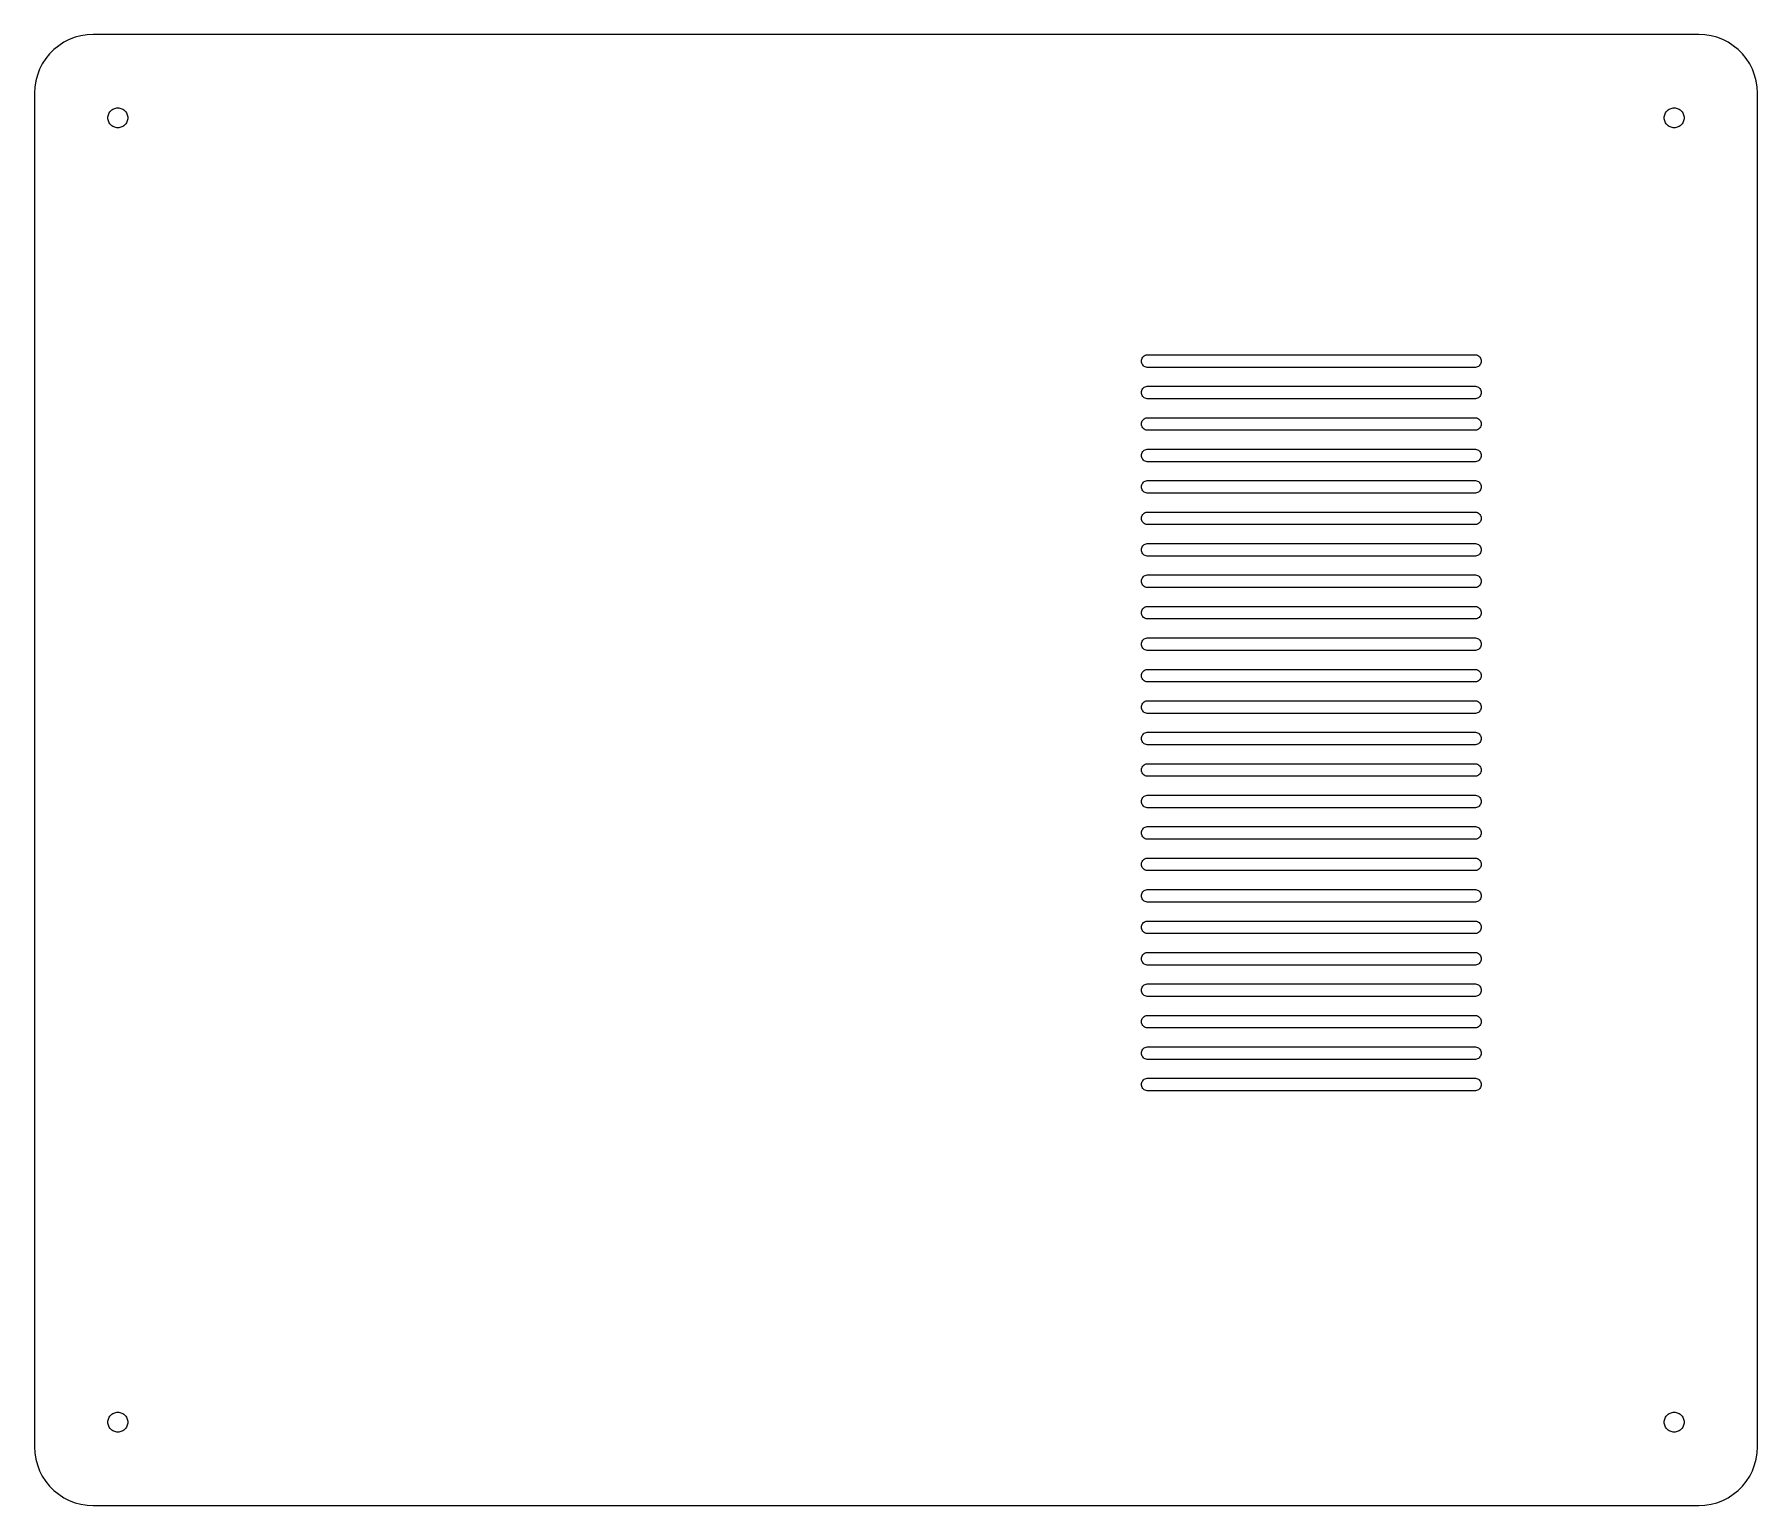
# Model space of a CAD drawing. Header units: metres. Extents: x -205 to 205, y -175 to 175.
import ezdxf

# ---------------------------------------------------------------- set-up
doc = ezdxf.new("R2010")
doc.units = ezdxf.units.M

msp = doc.modelspace()

# ---------------------------------------------------------------- linework, layer by layer
for p, q in [((-199.604, 172.701), (-200.743, 171.779)), ((-198.375, 173.499), (-199.604, 172.701)), ((-197.069, 174.165), (-198.375, 173.499)), ((-195.701, 174.69), (-197.069, 174.165)), ((-194.286, 175.069), (-195.701, 174.69)), ((-192.838, 175.298), (-194.286, 175.069)), ((-191.375, 175.375), (-192.838, 175.298)), ((191.375, 175.375), (-191.375, 175.375)), ((192.838, 175.298), (191.375, 175.375)), ((194.286, 175.069), (192.838, 175.298)), ((195.701, 174.69), (194.286, 175.069)), ((197.069, 174.165), (195.701, 174.69)), ((198.375, 173.499), (197.069, 174.165)), ((199.604, 172.701), (198.375, 173.499)), ((200.743, 171.779), (199.604, 172.701)), ((-202.701, 169.604), (-203.499, 168.375)), ((-201.779, 170.743), (-202.701, 169.604)), ((-200.743, 171.779), (-201.779, 170.743)), ((201.779, 170.743), (200.743, 171.779)), ((202.701, 169.604), (201.779, 170.743)), ((203.499, 168.375), (202.701, 169.604)), ((-204.69, 165.701), (-205.069, 164.286)), ((-204.165, 167.069), (-204.69, 165.701)), ((-203.499, 168.375), (-204.165, 167.069)), ((204.165, 167.069), (203.499, 168.375)), ((204.69, 165.701), (204.165, 167.069)), ((205.069, 164.286), (204.69, 165.701)), ((-205.298, 162.838), (-205.375, 161.375)), ((-205.375, 161.375), (-205.375, -161.375)), ((-205.069, 164.286), (-205.298, 162.838)), ((205.298, 162.838), (205.069, 164.286)), ((205.375, 161.375), (205.298, 162.838)), ((205.375, -161.375), (205.375, 161.375)), ((-187.823, 155.994), (-187.759, 156.234)), ((-187.759, 156.234), (-187.67, 156.466)), ((-187.67, 156.466), (-187.557, 156.688)), ((-187.557, 156.688), (-187.421, 156.896)), ((-187.421, 156.896), (-187.265, 157.089)), ((-187.265, 157.089), (-187.089, 157.265)), ((-187.089, 157.265), (-186.896, 157.421)), ((-186.896, 157.421), (-186.688, 157.557)), ((-186.688, 157.557), (-186.466, 157.67)), ((-186.466, 157.67), (-186.234, 157.759)), ((-186.234, 157.759), (-185.994, 157.823)), ((-185.994, 157.823), (-185.748, 157.862)), ((-185.748, 157.862), (-185.5, 157.875)), ((-185.5, 157.875), (-185.252, 157.862)), ((-185.252, 157.862), (-185.006, 157.823)), ((-185.006, 157.823), (-184.766, 157.759)), ((-184.766, 157.759), (-184.534, 157.67)), ((-184.534, 157.67), (-184.312, 157.557)), ((-184.312, 157.557), (-184.104, 157.421)), ((-184.104, 157.421), (-183.911, 157.265)), ((-183.911, 157.265), (-183.735, 157.089)), ((-183.735, 157.089), (-183.579, 156.896)), ((-183.579, 156.896), (-183.443, 156.688)), ((-183.443, 156.688), (-183.33, 156.466)), ((-183.33, 156.466), (-183.241, 156.234)), ((-183.241, 156.234), (-183.177, 155.994)), ((183.177, 155.994), (183.241, 156.234)), ((183.241, 156.234), (183.33, 156.466)), ((183.33, 156.466), (183.443, 156.688)), ((183.443, 156.688), (183.579, 156.896)), ((183.579, 156.896), (183.735, 157.089)), ((183.735, 157.089), (183.911, 157.265)), ((183.911, 157.265), (184.104, 157.421)), ((184.104, 157.421), (184.312, 157.557)), ((184.312, 157.557), (184.534, 157.67)), ((184.534, 157.67), (184.766, 157.759)), ((184.766, 157.759), (185.006, 157.823)), ((185.006, 157.823), (185.252, 157.862)), ((185.252, 157.862), (185.5, 157.875)), ((185.5, 157.875), (185.748, 157.862)), ((185.748, 157.862), (185.994, 157.823)), ((185.994, 157.823), (186.234, 157.759)), ((186.234, 157.759), (186.466, 157.67)), ((186.466, 157.67), (186.688, 157.557)), ((186.688, 157.557), (186.896, 157.421)), ((186.896, 157.421), (187.089, 157.265)), ((187.089, 157.265), (187.265, 157.089)), ((187.265, 157.089), (187.421, 156.896)), ((187.421, 156.896), (187.557, 156.688)), ((187.557, 156.688), (187.67, 156.466)), ((187.67, 156.466), (187.759, 156.234)), ((187.759, 156.234), (187.823, 155.994)), ((-187.875, 155.5), (-187.862, 155.748)), ((-187.862, 155.252), (-187.875, 155.5)), ((-187.862, 155.748), (-187.823, 155.994)), ((-187.823, 155.006), (-187.862, 155.252)), ((-187.759, 154.766), (-187.823, 155.006)), ((-187.67, 154.534), (-187.759, 154.766)), ((-187.557, 154.312), (-187.67, 154.534)), ((-187.421, 154.104), (-187.557, 154.312)), ((-187.265, 153.911), (-187.421, 154.104)), ((-187.089, 153.735), (-187.265, 153.911)), ((-186.896, 153.579), (-187.089, 153.735)), ((-186.688, 153.443), (-186.896, 153.579)), ((-186.466, 153.33), (-186.688, 153.443)), ((-186.234, 153.241), (-186.466, 153.33)), ((-185.994, 153.177), (-186.234, 153.241)), ((-185.748, 153.138), (-185.994, 153.177)), ((-185.5, 153.125), (-185.748, 153.138)), ((-185.252, 153.138), (-185.5, 153.125)), ((-185.006, 153.177), (-185.252, 153.138)), ((-184.766, 153.241), (-185.006, 153.177)), ((-184.534, 153.33), (-184.766, 153.241)), ((-184.312, 153.443), (-184.534, 153.33)), ((-184.104, 153.579), (-184.312, 153.443)), ((-183.911, 153.735), (-184.104, 153.579)), ((-183.735, 153.911), (-183.911, 153.735)), ((-183.579, 154.104), (-183.735, 153.911)), ((-183.443, 154.312), (-183.579, 154.104)), ((-183.33, 154.534), (-183.443, 154.312)), ((-183.241, 154.766), (-183.33, 154.534)), ((-183.177, 155.006), (-183.241, 154.766)), ((-183.177, 155.994), (-183.138, 155.748)), ((-183.138, 155.252), (-183.177, 155.006)), ((-183.138, 155.748), (-183.125, 155.5)), ((-183.125, 155.5), (-183.138, 155.252)), ((183.125, 155.5), (183.138, 155.748)), ((183.138, 155.252), (183.125, 155.5)), ((183.138, 155.748), (183.177, 155.994)), ((183.177, 155.006), (183.138, 155.252)), ((183.241, 154.766), (183.177, 155.006)), ((183.33, 154.534), (183.241, 154.766)), ((183.443, 154.312), (183.33, 154.534)), ((183.579, 154.104), (183.443, 154.312)), ((183.735, 153.911), (183.579, 154.104)), ((183.911, 153.735), (183.735, 153.911)), ((184.104, 153.579), (183.911, 153.735)), ((184.312, 153.443), (184.104, 153.579)), ((184.534, 153.33), (184.312, 153.443)), ((184.766, 153.241), (184.534, 153.33)), ((185.006, 153.177), (184.766, 153.241)), ((185.252, 153.138), (185.006, 153.177)), ((185.5, 153.125), (185.252, 153.138)), ((185.748, 153.138), (185.5, 153.125)), ((185.994, 153.177), (185.748, 153.138)), ((186.234, 153.241), (185.994, 153.177)), ((186.466, 153.33), (186.234, 153.241)), ((186.688, 153.443), (186.466, 153.33)), ((186.896, 153.579), (186.688, 153.443)), ((187.089, 153.735), (186.896, 153.579)), ((187.265, 153.911), (187.089, 153.735)), ((187.421, 154.104), (187.265, 153.911)), ((187.557, 154.312), (187.421, 154.104)), ((187.67, 154.534), (187.557, 154.312)), ((187.759, 154.766), (187.67, 154.534)), ((187.823, 155.006), (187.759, 154.766)), ((187.823, 155.994), (187.862, 155.748)), ((187.862, 155.252), (187.823, 155.006)), ((187.862, 155.748), (187.875, 155.5)), ((187.875, 155.5), (187.862, 155.252)), ((58.8163, 98.4213), (58.9841, 98.6036)), ((58.9841, 98.6036), (59.1796, 98.7558)), ((59.1796, 98.7558), (59.3974, 98.8737)), ((59.3974, 98.8737), (59.6318, 98.9541)), ((59.6318, 98.9541), (59.8761, 98.9949)), ((59.8761, 98.9949), (138.124, 98.9949)), ((138.124, 98.9949), (138.368, 98.9541)), ((138.368, 98.9541), (138.603, 98.8737)), ((138.603, 98.8737), (138.82, 98.7558)), ((138.82, 98.7558), (139.016, 98.6036)), ((139.016, 98.6036), (139.184, 98.4213)), ((58.5, 97.5), (58.5204, 97.7469)), ((58.5204, 97.2531), (58.5, 97.5)), ((58.5204, 97.7469), (58.5813, 97.987)), ((58.5813, 97.0129), (58.5204, 97.2531)), ((58.5813, 97.987), (58.6808, 98.2139)), ((58.6808, 96.7861), (58.5813, 97.0129)), ((58.6808, 98.2139), (58.8163, 98.4213)), ((58.8163, 96.5787), (58.6808, 96.7861)), ((58.9841, 96.3964), (58.8163, 96.5787)), ((59.1796, 96.2442), (58.9841, 96.3964)), ((59.3974, 96.1263), (59.1796, 96.2442)), ((59.6318, 96.0459), (59.3974, 96.1263)), ((59.8761, 96.0051), (59.6318, 96.0459)), ((138.124, 96.0051), (59.8761, 96.0051)), ((138.368, 96.0459), (138.124, 96.0051)), ((138.603, 96.1263), (138.368, 96.0459)), ((138.82, 96.2442), (138.603, 96.1263)), ((139.016, 96.3964), (138.82, 96.2442)), ((139.184, 96.5787), (139.016, 96.3964)), ((139.184, 98.4213), (139.319, 98.2139)), ((139.319, 96.7861), (139.184, 96.5787)), ((139.319, 98.2139), (139.419, 97.987)), ((139.419, 97.0129), (139.319, 96.7861)), ((139.419, 97.987), (139.48, 97.7469)), ((139.48, 97.2531), (139.419, 97.0129)), ((139.48, 97.7469), (139.5, 97.5)), ((139.5, 97.5), (139.48, 97.2531)), ((58.5204, 90.2469), (58.5813, 90.487)), ((58.5813, 90.487), (58.6808, 90.7139)), ((58.6808, 90.7139), (58.8163, 90.9213)), ((58.8163, 90.9213), (58.9841, 91.1036)), ((58.9841, 91.1036), (59.1796, 91.2558)), ((59.1796, 91.2558), (59.3974, 91.3737)), ((59.3974, 91.3737), (59.6318, 91.4541)), ((59.6318, 91.4541), (59.8761, 91.4949)), ((59.8761, 91.4949), (138.124, 91.4949)), ((138.124, 91.4949), (138.368, 91.4541)), ((138.368, 91.4541), (138.603, 91.3737)), ((138.603, 91.3737), (138.82, 91.2558)), ((138.82, 91.2558), (139.016, 91.1036)), ((139.016, 91.1036), (139.184, 90.9213)), ((139.184, 90.9213), (139.319, 90.7139)), ((139.319, 90.7139), (139.419, 90.487)), ((139.419, 90.487), (139.48, 90.2469)), ((58.5, 90), (58.5204, 90.2469)), ((58.5204, 89.7531), (58.5, 90)), ((58.5813, 89.5129), (58.5204, 89.7531)), ((58.6808, 89.2861), (58.5813, 89.5129)), ((58.8163, 89.0787), (58.6808, 89.2861)), ((58.9841, 88.8964), (58.8163, 89.0787)), ((59.1796, 88.7442), (58.9841, 88.8964)), ((59.3974, 88.6263), (59.1796, 88.7442)), ((59.6318, 88.5459), (59.3974, 88.6263)), ((59.8761, 88.5051), (59.6318, 88.5459)), ((138.124, 88.5051), (59.8761, 88.5051)), ((138.368, 88.5459), (138.124, 88.5051)), ((138.603, 88.6263), (138.368, 88.5459)), ((138.82, 88.7442), (138.603, 88.6263)), ((139.016, 88.8964), (138.82, 88.7442)), ((139.184, 89.0787), (139.016, 88.8964)), ((139.319, 89.2861), (139.184, 89.0787)), ((139.419, 89.5129), (139.319, 89.2861)), ((139.48, 89.7531), (139.419, 89.5129)), ((139.48, 90.2469), (139.5, 90)), ((139.5, 90), (139.48, 89.7531)), ((58.5, 82.5), (58.5204, 82.7469)), ((58.5204, 82.2531), (58.5, 82.5)), ((58.5204, 82.7469), (58.5813, 82.987)), ((58.5813, 82.0129), (58.5204, 82.2531)), ((58.5813, 82.987), (58.6808, 83.2139)), ((58.6808, 83.2139), (58.8163, 83.4213)), ((58.8163, 83.4213), (58.9841, 83.6036)), ((58.9841, 83.6036), (59.1796, 83.7558)), ((59.1796, 83.7558), (59.3974, 83.8737)), ((59.3974, 83.8737), (59.6318, 83.9541)), ((59.6318, 83.9541), (59.8761, 83.9949)), ((59.8761, 83.9949), (138.124, 83.9949)), ((138.124, 83.9949), (138.368, 83.9541)), ((138.368, 83.9541), (138.603, 83.8737)), ((138.603, 83.8737), (138.82, 83.7558)), ((138.82, 83.7558), (139.016, 83.6036)), ((139.016, 83.6036), (139.184, 83.4213)), ((139.184, 83.4213), (139.319, 83.2139)), ((139.319, 83.2139), (139.419, 82.987)), ((139.419, 82.987), (139.48, 82.7469)), ((139.48, 82.2531), (139.419, 82.0129)), ((139.48, 82.7469), (139.5, 82.5)), ((139.5, 82.5), (139.48, 82.2531)), ((58.6808, 81.7861), (58.5813, 82.0129)), ((58.8163, 81.5787), (58.6808, 81.7861)), ((58.9841, 81.3964), (58.8163, 81.5787)), ((59.1796, 81.2442), (58.9841, 81.3964)), ((59.3974, 81.1263), (59.1796, 81.2442)), ((59.6318, 81.0459), (59.3974, 81.1263)), ((59.8761, 81.0051), (59.6318, 81.0459)), ((138.124, 81.0051), (59.8761, 81.0051)), ((138.368, 81.0459), (138.124, 81.0051)), ((138.603, 81.1263), (138.368, 81.0459)), ((138.82, 81.2442), (138.603, 81.1263)), ((139.016, 81.3964), (138.82, 81.2442)), ((139.184, 81.5787), (139.016, 81.3964)), ((139.319, 81.7861), (139.184, 81.5787)), ((139.419, 82.0129), (139.319, 81.7861)), ((58.5, 75), (58.5204, 75.2469)), ((58.5204, 74.7531), (58.5, 75)), ((58.5204, 75.2469), (58.5813, 75.487)), ((58.5813, 74.5129), (58.5204, 74.7531)), ((58.5813, 75.487), (58.6808, 75.7139)), ((58.6808, 74.2861), (58.5813, 74.5129)), ((58.6808, 75.7139), (58.8163, 75.9213)), ((58.8163, 74.0787), (58.6808, 74.2861)), ((58.8163, 75.9213), (58.9841, 76.1036)), ((58.9841, 73.8964), (58.8163, 74.0787)), ((58.9841, 76.1036), (59.1796, 76.2558)), ((59.1796, 76.2558), (59.3974, 76.3737)), ((59.3974, 76.3737), (59.6318, 76.4541)), ((59.6318, 76.4541), (59.8761, 76.4949)), ((59.8761, 76.4949), (138.124, 76.4949)), ((138.124, 76.4949), (138.368, 76.4541)), ((138.368, 76.4541), (138.603, 76.3737)), ((138.603, 76.3737), (138.82, 76.2558)), ((138.82, 76.2558), (139.016, 76.1036)), ((139.016, 76.1036), (139.184, 75.9213)), ((139.184, 74.0787), (139.016, 73.8964)), ((139.184, 75.9213), (139.319, 75.7139)), ((139.319, 74.2861), (139.184, 74.0787)), ((139.319, 75.7139), (139.419, 75.487)), ((139.419, 74.5129), (139.319, 74.2861)), ((139.419, 75.487), (139.48, 75.2469)), ((139.48, 74.7531), (139.419, 74.5129)), ((139.48, 75.2469), (139.5, 75)), ((139.5, 75), (139.48, 74.7531)), ((59.1796, 73.7442), (58.9841, 73.8964)), ((59.3974, 73.6263), (59.1796, 73.7442)), ((59.6318, 73.5459), (59.3974, 73.6263)), ((59.8761, 73.5051), (59.6318, 73.5459)), ((138.124, 73.5051), (59.8761, 73.5051)), ((138.368, 73.5459), (138.124, 73.5051)), ((138.603, 73.6263), (138.368, 73.5459)), ((138.82, 73.7442), (138.603, 73.6263)), ((139.016, 73.8964), (138.82, 73.7442)), ((58.5, 67.5), (58.5204, 67.7469)), ((58.5204, 67.2531), (58.5, 67.5)), ((58.5204, 67.7469), (58.5813, 67.987)), ((58.5813, 67.0129), (58.5204, 67.2531)), ((58.5813, 67.987), (58.6808, 68.2139)), ((58.6808, 66.7861), (58.5813, 67.0129)), ((58.6808, 68.2139), (58.8163, 68.4213)), ((58.8163, 66.5787), (58.6808, 66.7861)), ((58.8163, 68.4213), (58.9841, 68.6036)), ((58.9841, 66.3964), (58.8163, 66.5787)), ((58.9841, 68.6036), (59.1796, 68.7558)), ((59.1796, 66.2442), (58.9841, 66.3964)), ((59.1796, 68.7558), (59.3974, 68.8737)), ((59.3974, 66.1263), (59.1796, 66.2442)), ((59.3974, 68.8737), (59.6318, 68.9541)), ((59.6318, 66.0459), (59.3974, 66.1263)), ((59.6318, 68.9541), (59.8761, 68.9949)), ((59.8761, 66.0051), (59.6318, 66.0459)), ((59.8761, 68.9949), (138.124, 68.9949)), ((138.124, 66.0051), (59.8761, 66.0051)), ((138.124, 68.9949), (138.368, 68.9541)), ((138.368, 66.0459), (138.124, 66.0051)), ((138.368, 68.9541), (138.603, 68.8737)), ((138.603, 66.1263), (138.368, 66.0459)), ((138.603, 68.8737), (138.82, 68.7558)), ((138.82, 66.2442), (138.603, 66.1263)), ((138.82, 68.7558), (139.016, 68.6036)), ((139.016, 66.3964), (138.82, 66.2442)), ((139.016, 68.6036), (139.184, 68.4213)), ((139.184, 66.5787), (139.016, 66.3964)), ((139.184, 68.4213), (139.319, 68.2139)), ((139.319, 66.7861), (139.184, 66.5787)), ((139.319, 68.2139), (139.419, 67.987)), ((139.419, 67.0129), (139.319, 66.7861)), ((139.419, 67.987), (139.48, 67.7469)), ((139.48, 67.2531), (139.419, 67.0129)), ((139.48, 67.7469), (139.5, 67.5)), ((139.5, 67.5), (139.48, 67.2531)), ((58.5, 60), (58.5204, 60.2469)), ((58.5204, 59.7531), (58.5, 60)), ((58.5204, 60.2469), (58.5813, 60.487)), ((58.5813, 59.5129), (58.5204, 59.7531)), ((58.5813, 60.487), (58.6808, 60.7139)), ((58.6808, 59.2861), (58.5813, 59.5129)), ((58.6808, 60.7139), (58.8163, 60.9213)), ((58.8163, 59.0787), (58.6808, 59.2861)), ((58.8163, 60.9213), (58.9841, 61.1036)), ((58.9841, 58.8964), (58.8163, 59.0787)), ((58.9841, 61.1036), (59.1796, 61.2557)), ((59.1796, 58.7442), (58.9841, 58.8964)), ((59.1796, 61.2557), (59.3974, 61.3737)), ((59.3974, 58.6263), (59.1796, 58.7442)), ((59.3974, 61.3737), (59.6318, 61.4541)), ((59.6318, 58.5459), (59.3974, 58.6263)), ((59.6318, 61.4541), (59.8761, 61.4949)), ((59.8761, 58.5051), (59.6318, 58.5459)), ((59.8761, 61.4949), (138.124, 61.4949)), ((138.124, 58.5051), (59.8761, 58.5051)), ((138.124, 61.4949), (138.368, 61.4541)), ((138.368, 58.5459), (138.124, 58.5051)), ((138.368, 61.4541), (138.603, 61.3737)), ((138.603, 58.6263), (138.368, 58.5459)), ((138.603, 61.3737), (138.82, 61.2557)), ((138.82, 58.7442), (138.603, 58.6263)), ((138.82, 61.2557), (139.016, 61.1036)), ((139.016, 58.8964), (138.82, 58.7442)), ((139.016, 61.1036), (139.184, 60.9213)), ((139.184, 59.0787), (139.016, 58.8964)), ((139.184, 60.9213), (139.319, 60.7139)), ((139.319, 59.2861), (139.184, 59.0787)), ((139.319, 60.7139), (139.419, 60.487)), ((139.419, 59.5129), (139.319, 59.2861)), ((139.419, 60.487), (139.48, 60.2469)), ((139.48, 59.7531), (139.419, 59.5129)), ((139.48, 60.2469), (139.5, 60)), ((139.5, 60), (139.48, 59.7531)), ((58.6808, 53.2139), (58.8163, 53.4213)), ((58.8163, 53.4213), (58.9841, 53.6036)), ((58.9841, 53.6036), (59.1796, 53.7557)), ((59.1796, 53.7557), (59.3974, 53.8737)), ((59.3974, 53.8737), (59.6318, 53.9541)), ((59.6318, 53.9541), (59.8761, 53.9949)), ((59.8761, 53.9949), (138.124, 53.9949)), ((138.124, 53.9949), (138.368, 53.9541)), ((138.368, 53.9541), (138.603, 53.8737)), ((138.603, 53.8737), (138.82, 53.7557)), ((138.82, 53.7557), (139.016, 53.6036)), ((139.016, 53.6036), (139.184, 53.4213)), ((139.184, 53.4213), (139.319, 53.2139)), ((58.5, 52.5), (58.5204, 52.7469)), ((58.5204, 52.2531), (58.5, 52.5)), ((58.5204, 52.7469), (58.5813, 52.987)), ((58.5813, 52.0129), (58.5204, 52.2531)), ((58.5813, 52.987), (58.6808, 53.2139)), ((58.6808, 51.7861), (58.5813, 52.0129)), ((58.8163, 51.5787), (58.6808, 51.7861)), ((58.9841, 51.3964), (58.8163, 51.5787)), ((59.1796, 51.2442), (58.9841, 51.3964)), ((59.3974, 51.1263), (59.1796, 51.2442)), ((59.6318, 51.0459), (59.3974, 51.1263)), ((59.8761, 51.0051), (59.6318, 51.0459)), ((138.124, 51.0051), (59.8761, 51.0051)), ((138.368, 51.0459), (138.124, 51.0051)), ((138.603, 51.1263), (138.368, 51.0459)), ((138.82, 51.2442), (138.603, 51.1263)), ((139.016, 51.3964), (138.82, 51.2442)), ((139.184, 51.5787), (139.016, 51.3964)), ((139.319, 51.7861), (139.184, 51.5787)), ((139.319, 53.2139), (139.419, 52.987)), ((139.419, 52.0129), (139.319, 51.7861)), ((139.419, 52.987), (139.48, 52.7469)), ((139.48, 52.2531), (139.419, 52.0129)), ((139.48, 52.7469), (139.5, 52.5)), ((139.5, 52.5), (139.48, 52.2531)), ((58.5, 45), (58.5204, 45.2469)), ((58.5204, 45.2469), (58.5813, 45.487)), ((58.5813, 45.487), (58.6808, 45.7139)), ((58.6808, 45.7139), (58.8163, 45.9213)), ((58.8163, 45.9213), (58.9841, 46.1036)), ((58.9841, 46.1036), (59.1796, 46.2557)), ((59.1796, 46.2557), (59.3974, 46.3737)), ((59.3974, 46.3737), (59.6318, 46.4541)), ((59.6318, 46.4541), (59.8761, 46.4949)), ((59.8761, 46.4949), (138.124, 46.4949)), ((138.124, 46.4949), (138.368, 46.4541)), ((138.368, 46.4541), (138.603, 46.3737)), ((138.603, 46.3737), (138.82, 46.2557)), ((138.82, 46.2557), (139.016, 46.1036)), ((139.016, 46.1036), (139.184, 45.9213)), ((139.184, 45.9213), (139.319, 45.7139)), ((139.319, 45.7139), (139.419, 45.487)), ((139.419, 45.487), (139.48, 45.2469)), ((139.48, 45.2469), (139.5, 45)), ((58.5204, 44.7531), (58.5, 45)), ((58.5813, 44.5129), (58.5204, 44.7531)), ((58.6808, 44.2861), (58.5813, 44.5129)), ((58.8163, 44.0787), (58.6808, 44.2861)), ((58.9841, 43.8964), (58.8163, 44.0787)), ((59.1796, 43.7442), (58.9841, 43.8964)), ((59.3974, 43.6263), (59.1796, 43.7442)), ((59.6318, 43.5459), (59.3974, 43.6263)), ((59.8761, 43.5051), (59.6318, 43.5459)), ((138.124, 43.5051), (59.8761, 43.5051)), ((138.368, 43.5459), (138.124, 43.5051)), ((138.603, 43.6263), (138.368, 43.5459)), ((138.82, 43.7442), (138.603, 43.6263)), ((139.016, 43.8964), (138.82, 43.7442)), ((139.184, 44.0787), (139.016, 43.8964)), ((139.319, 44.2861), (139.184, 44.0787)), ((139.419, 44.5129), (139.319, 44.2861)), ((139.48, 44.7531), (139.419, 44.5129)), ((139.5, 45), (139.48, 44.7531)), ((58.5, 37.5), (58.5204, 37.7469)), ((58.5204, 37.2531), (58.5, 37.5)), ((58.5204, 37.7469), (58.5813, 37.987)), ((58.5813, 37.0129), (58.5204, 37.2531)), ((58.5813, 37.987), (58.6808, 38.2139)), ((58.6808, 36.7861), (58.5813, 37.0129)), ((58.6808, 38.2139), (58.8163, 38.4213)), ((58.8163, 38.4213), (58.9841, 38.6036)), ((58.9841, 38.6036), (59.1796, 38.7557)), ((59.1796, 38.7557), (59.3974, 38.8737)), ((59.3974, 38.8737), (59.6318, 38.9541)), ((59.6318, 38.9541), (59.8761, 38.9949)), ((59.8761, 38.9949), (138.124, 38.9949)), ((138.124, 38.9949), (138.368, 38.9541)), ((138.368, 38.9541), (138.603, 38.8737)), ((138.603, 38.8737), (138.82, 38.7557)), ((138.82, 38.7557), (139.016, 38.6036)), ((139.016, 38.6036), (139.184, 38.4213)), ((139.184, 38.4213), (139.319, 38.2139)), ((139.319, 38.2139), (139.419, 37.987)), ((139.419, 37.0129), (139.319, 36.7861)), ((139.419, 37.987), (139.48, 37.7469)), ((139.48, 37.2531), (139.419, 37.0129)), ((139.48, 37.7469), (139.5, 37.5)), ((139.5, 37.5), (139.48, 37.2531)), ((58.8163, 36.5787), (58.6808, 36.7861)), ((58.9841, 36.3964), (58.8163, 36.5787)), ((59.1796, 36.2442), (58.9841, 36.3964)), ((59.3974, 36.1263), (59.1796, 36.2442)), ((59.6318, 36.0459), (59.3974, 36.1263)), ((59.8761, 36.0051), (59.6318, 36.0459)), ((138.124, 36.0051), (59.8761, 36.0051)), ((138.368, 36.0459), (138.124, 36.0051)), ((138.603, 36.1263), (138.368, 36.0459)), ((138.82, 36.2442), (138.603, 36.1263)), ((139.016, 36.3964), (138.82, 36.2442)), ((139.184, 36.5787), (139.016, 36.3964)), ((139.319, 36.7861), (139.184, 36.5787)), ((58.5, 30), (58.5204, 30.2469)), ((58.5204, 29.7531), (58.5, 30)), ((58.5204, 30.2469), (58.5813, 30.487)), ((58.5813, 29.5129), (58.5204, 29.7531)), ((58.5813, 30.487), (58.6808, 30.7139)), ((58.6808, 29.2861), (58.5813, 29.5129)), ((58.6808, 30.7139), (58.8163, 30.9213)), ((58.8163, 29.0787), (58.6808, 29.2861)), ((58.8163, 30.9213), (58.9841, 31.1036)), ((58.9841, 28.8964), (58.8163, 29.0787)), ((58.9841, 31.1036), (59.1796, 31.2557)), ((59.1796, 28.7442), (58.9841, 28.8964)), ((59.1796, 31.2557), (59.3974, 31.3737)), ((59.3974, 31.3737), (59.6318, 31.4541)), ((59.6318, 31.4541), (59.8761, 31.4949)), ((59.8761, 31.4949), (138.124, 31.4949)), ((138.124, 31.4949), (138.368, 31.4541)), ((138.368, 31.4541), (138.603, 31.3737)), ((138.603, 31.3737), (138.82, 31.2557)), ((138.82, 31.2557), (139.016, 31.1036)), ((139.016, 28.8964), (138.82, 28.7442)), ((139.016, 31.1036), (139.184, 30.9213)), ((139.184, 29.0787), (139.016, 28.8964)), ((139.184, 30.9213), (139.319, 30.7139)), ((139.319, 29.2861), (139.184, 29.0787)), ((139.319, 30.7139), (139.419, 30.487)), ((139.419, 29.5129), (139.319, 29.2861)), ((139.419, 30.487), (139.48, 30.2469)), ((139.48, 29.7531), (139.419, 29.5129)), ((139.48, 30.2469), (139.5, 30)), ((139.5, 30), (139.48, 29.7531)), ((59.3974, 28.6263), (59.1796, 28.7442)), ((59.6318, 28.5459), (59.3974, 28.6263)), ((59.8761, 28.5051), (59.6318, 28.5459)), ((138.124, 28.5051), (59.8761, 28.5051)), ((138.368, 28.5459), (138.124, 28.5051)), ((138.603, 28.6263), (138.368, 28.5459)), ((138.82, 28.7442), (138.603, 28.6263)), ((58.5, 22.5), (58.5204, 22.7469)), ((58.5204, 22.2531), (58.5, 22.5)), ((58.5204, 22.7469), (58.5813, 22.987)), ((58.5813, 22.0129), (58.5204, 22.2531)), ((58.5813, 22.987), (58.6808, 23.2139)), ((58.6808, 21.7861), (58.5813, 22.0129)), ((58.6808, 23.2139), (58.8163, 23.4213)), ((58.8163, 21.5787), (58.6808, 21.7861)), ((58.8163, 23.4213), (58.9841, 23.6036)), ((58.9841, 21.3964), (58.8163, 21.5787)), ((58.9841, 23.6036), (59.1796, 23.7557)), ((59.1796, 21.2442), (58.9841, 21.3964)), ((59.1796, 23.7557), (59.3974, 23.8737)), ((59.3974, 21.1263), (59.1796, 21.2442)), ((59.3974, 23.8737), (59.6318, 23.9541)), ((59.6318, 21.0459), (59.3974, 21.1263)), ((59.6318, 23.9541), (59.8761, 23.9949)), ((59.8761, 21.0051), (59.6318, 21.0459)), ((59.8761, 23.9949), (138.124, 23.9949)), ((138.124, 21.0051), (59.8761, 21.0051)), ((138.124, 23.9949), (138.368, 23.9541)), ((138.368, 21.0459), (138.124, 21.0051)), ((138.368, 23.9541), (138.603, 23.8737)), ((138.603, 21.1263), (138.368, 21.0459)), ((138.603, 23.8737), (138.82, 23.7557)), ((138.82, 21.2442), (138.603, 21.1263)), ((138.82, 23.7557), (139.016, 23.6036)), ((139.016, 21.3964), (138.82, 21.2442)), ((139.016, 23.6036), (139.184, 23.4213)), ((139.184, 21.5787), (139.016, 21.3964)), ((139.184, 23.4213), (139.319, 23.2139)), ((139.319, 21.7861), (139.184, 21.5787)), ((139.319, 23.2139), (139.419, 22.987)), ((139.419, 22.0129), (139.319, 21.7861)), ((139.419, 22.987), (139.48, 22.7469)), ((139.48, 22.2531), (139.419, 22.0129)), ((139.48, 22.7469), (139.5, 22.5)), ((139.5, 22.5), (139.48, 22.2531)), ((59.3974, 16.3737), (59.6318, 16.4541)), ((59.6318, 16.4541), (59.8761, 16.4949)), ((59.8761, 16.4949), (138.124, 16.4949)), ((138.124, 16.4949), (138.368, 16.4541)), ((138.368, 16.4541), (138.603, 16.3737)), ((58.5, 15), (58.5204, 15.2469)), ((58.5204, 14.7531), (58.5, 15)), ((58.5204, 15.2469), (58.5813, 15.487)), ((58.5813, 14.5129), (58.5204, 14.7531)), ((58.5813, 15.487), (58.6808, 15.7139)), ((58.6808, 14.2861), (58.5813, 14.5129)), ((58.6808, 15.7139), (58.8163, 15.9213)), ((58.8163, 14.0787), (58.6808, 14.2861)), ((58.8163, 15.9213), (58.9841, 16.1036)), ((58.9841, 13.8964), (58.8163, 14.0787)), ((58.9841, 16.1036), (59.1796, 16.2557)), ((59.1796, 13.7442), (58.9841, 13.8964)), ((59.1796, 16.2557), (59.3974, 16.3737)), ((59.3974, 13.6263), (59.1796, 13.7442)), ((59.6318, 13.5459), (59.3974, 13.6263)), ((59.8761, 13.5051), (59.6318, 13.5459)), ((138.124, 13.5051), (59.8761, 13.5051)), ((138.368, 13.5459), (138.124, 13.5051)), ((138.603, 13.6263), (138.368, 13.5459)), ((138.603, 16.3737), (138.82, 16.2557)), ((138.82, 13.7442), (138.603, 13.6263)), ((138.82, 16.2557), (139.016, 16.1036)), ((139.016, 13.8964), (138.82, 13.7442)), ((139.016, 16.1036), (139.184, 15.9213)), ((139.184, 14.0787), (139.016, 13.8964)), ((139.184, 15.9213), (139.319, 15.7139)), ((139.319, 14.2861), (139.184, 14.0787)), ((139.319, 15.7139), (139.419, 15.487)), ((139.419, 14.5129), (139.319, 14.2861)), ((139.419, 15.487), (139.48, 15.2469)), ((139.48, 14.7531), (139.419, 14.5129)), ((139.48, 15.2469), (139.5, 15)), ((139.5, 15), (139.48, 14.7531)), ((58.6808, 8.21391), (58.8163, 8.42131)), ((58.8163, 8.42131), (58.9841, 8.60358)), ((58.9841, 8.60358), (59.1796, 8.75574)), ((59.1796, 8.75574), (59.3974, 8.87366)), ((59.3974, 8.87366), (59.6318, 8.95409)), ((59.6318, 8.95409), (59.8761, 8.99487)), ((59.8761, 8.99487), (138.124, 8.99487)), ((138.124, 8.99487), (138.368, 8.95409)), ((138.368, 8.95409), (138.603, 8.87366)), ((138.603, 8.87366), (138.82, 8.75574)), ((138.82, 8.75574), (139.016, 8.60358)), ((139.016, 8.60358), (139.184, 8.42131)), ((139.184, 8.42131), (139.319, 8.21391)), ((58.5, 7.5), (58.5204, 7.74689)), ((58.5204, 7.2531), (58.5, 7.5)), ((58.5204, 7.74689), (58.5813, 7.98705)), ((58.5813, 7.01294), (58.5204, 7.2531)), ((58.5813, 7.98705), (58.6808, 8.21391)), ((58.6808, 6.78607), (58.5813, 7.01294)), ((58.8163, 6.57867), (58.6808, 6.78607)), ((58.9841, 6.39641), (58.8163, 6.57867)), ((59.1796, 6.24425), (58.9841, 6.39641)), ((59.3974, 6.12633), (59.1796, 6.24425)), ((59.6318, 6.0459), (59.3974, 6.12633)), ((59.8761, 6.00511), (59.6318, 6.0459)), ((138.124, 6.00511), (59.8761, 6.00511)), ((138.368, 6.0459), (138.124, 6.00511)), ((138.603, 6.12633), (138.368, 6.0459)), ((138.82, 6.24425), (138.603, 6.12633)), ((139.016, 6.39641), (138.82, 6.24425)), ((139.184, 6.57867), (139.016, 6.39641)), ((139.319, 6.78607), (139.184, 6.57867)), ((139.319, 8.21391), (139.419, 7.98705)), ((139.419, 7.01294), (139.319, 6.78607)), ((139.419, 7.98705), (139.48, 7.74689)), ((139.48, 7.2531), (139.419, 7.01294)), ((139.48, 7.74689), (139.5, 7.5)), ((139.5, 7.5), (139.48, 7.2531)), ((58.5, 0), (58.5204, 0.24689)), ((58.5204, -0.24689), (58.5, 0)), ((58.5204, 0.24689), (58.5813, 0.48705)), ((58.5813, 0.48705), (58.6808, 0.71391)), ((58.6808, 0.71391), (58.8163, 0.92131)), ((58.8163, 0.92131), (58.9841, 1.10358)), ((58.9841, 1.10358), (59.1796, 1.25574)), ((59.1796, 1.25574), (59.3974, 1.37366)), ((59.3974, 1.37366), (59.6318, 1.45409)), ((59.6318, 1.45409), (59.8761, 1.49487)), ((59.8761, 1.49487), (138.124, 1.49487)), ((138.124, 1.49487), (138.368, 1.45409)), ((138.368, 1.45409), (138.603, 1.37366)), ((138.603, 1.37366), (138.82, 1.25574)), ((138.82, 1.25574), (139.016, 1.10358)), ((139.016, 1.10358), (139.184, 0.92131)), ((139.184, 0.92131), (139.319, 0.71391)), ((139.319, 0.71391), (139.419, 0.48705)), ((139.419, 0.48705), (139.48, 0.24689)), ((139.48, 0.24689), (139.5, 0)), ((139.5, 0), (139.48, -0.24689)), ((58.5813, -0.48705), (58.5204, -0.24689)), ((58.6808, -0.71391), (58.5813, -0.48705)), ((58.8163, -0.92131), (58.6808, -0.71391)), ((58.9841, -1.10358), (58.8163, -0.92131)), ((59.1796, -1.25574), (58.9841, -1.10358)), ((59.3974, -1.37366), (59.1796, -1.25574)), ((59.6318, -1.45409), (59.3974, -1.37366)), ((59.8761, -1.49487), (59.6318, -1.45409)), ((138.124, -1.49487), (59.8761, -1.49487)), ((138.368, -1.45409), (138.124, -1.49487)), ((138.603, -1.37366), (138.368, -1.45409)), ((138.82, -1.25574), (138.603, -1.37366)), ((139.016, -1.10358), (138.82, -1.25574)), ((139.184, -0.92131), (139.016, -1.10358)), ((139.319, -0.71391), (139.184, -0.92131)), ((139.419, -0.48705), (139.319, -0.71391)), ((139.48, -0.24689), (139.419, -0.48705)), ((58.5, -7.5), (58.5204, -7.2531)), ((58.5204, -7.74689), (58.5, -7.5)), ((58.5204, -7.2531), (58.5813, -7.01294)), ((58.5813, -7.98705), (58.5204, -7.74689)), ((58.5813, -7.01294), (58.6808, -6.78607)), ((58.6808, -8.21391), (58.5813, -7.98705)), ((58.6808, -6.78607), (58.8163, -6.57867)), ((58.8163, -8.42131), (58.6808, -8.21391)), ((58.8163, -6.57867), (58.9841, -6.39641)), ((58.9841, -6.39641), (59.1796, -6.24425)), ((59.1796, -6.24425), (59.3974, -6.12633)), ((59.3974, -6.12633), (59.6318, -6.0459)), ((59.6318, -6.0459), (59.8761, -6.00511)), ((59.8761, -6.00511), (138.124, -6.00511)), ((138.124, -6.00511), (138.368, -6.0459)), ((138.368, -6.0459), (138.603, -6.12633)), ((138.603, -6.12633), (138.82, -6.24425)), ((138.82, -6.24425), (139.016, -6.39641)), ((139.016, -6.39641), (139.184, -6.57867)), ((139.184, -6.57867), (139.319, -6.78607)), ((139.319, -8.21391), (139.184, -8.42131)), ((139.319, -6.78607), (139.419, -7.01294)), ((139.419, -7.98705), (139.319, -8.21391)), ((139.419, -7.01294), (139.48, -7.2531)), ((139.48, -7.74689), (139.419, -7.98705)), ((139.48, -7.2531), (139.5, -7.5)), ((139.5, -7.5), (139.48, -7.74689)), ((58.9841, -8.60358), (58.8163, -8.42131)), ((59.1796, -8.75574), (58.9841, -8.60358)), ((59.3974, -8.87366), (59.1796, -8.75574)), ((59.6318, -8.95409), (59.3974, -8.87366)), ((59.8761, -8.99487), (59.6318, -8.95409)), ((138.124, -8.99487), (59.8761, -8.99487)), ((138.368, -8.95409), (138.124, -8.99487)), ((138.603, -8.87366), (138.368, -8.95409)), ((138.82, -8.75574), (138.603, -8.87366)), ((139.016, -8.60358), (138.82, -8.75574)), ((139.184, -8.42131), (139.016, -8.60358)), ((58.5, -15), (58.5204, -14.7531)), ((58.5204, -15.2469), (58.5, -15)), ((58.5204, -14.7531), (58.5813, -14.5129)), ((58.5813, -15.487), (58.5204, -15.2469)), ((58.5813, -14.5129), (58.6808, -14.2861)), ((58.6808, -15.7139), (58.5813, -15.487)), ((58.6808, -14.2861), (58.8163, -14.0787)), ((58.8163, -15.9213), (58.6808, -15.7139)), ((58.8163, -14.0787), (58.9841, -13.8964)), ((58.9841, -16.1036), (58.8163, -15.9213)), ((58.9841, -13.8964), (59.1796, -13.7442)), ((59.1796, -16.2557), (58.9841, -16.1036)), ((59.1796, -13.7442), (59.3974, -13.6263)), ((59.3974, -16.3737), (59.1796, -16.2557)), ((59.3974, -13.6263), (59.6318, -13.5459)), ((59.6318, -16.4541), (59.3974, -16.3737)), ((59.6318, -13.5459), (59.8761, -13.5051)), ((59.8761, -13.5051), (138.124, -13.5051)), ((138.124, -13.5051), (138.368, -13.5459)), ((138.368, -13.5459), (138.603, -13.6263)), ((138.603, -16.3737), (138.368, -16.4541)), ((138.603, -13.6263), (138.82, -13.7442)), ((138.82, -16.2557), (138.603, -16.3737)), ((138.82, -13.7442), (139.016, -13.8964)), ((139.016, -16.1036), (138.82, -16.2557)), ((139.016, -13.8964), (139.184, -14.0787)), ((139.184, -15.9213), (139.016, -16.1036)), ((139.184, -14.0787), (139.319, -14.2861)), ((139.319, -15.7139), (139.184, -15.9213)), ((139.319, -14.2861), (139.419, -14.5129)), ((139.419, -15.487), (139.319, -15.7139)), ((139.419, -14.5129), (139.48, -14.7531)), ((139.48, -15.2469), (139.419, -15.487)), ((139.48, -14.7531), (139.5, -15)), ((139.5, -15), (139.48, -15.2469)), ((59.8761, -16.4949), (59.6318, -16.4541)), ((138.124, -16.4949), (59.8761, -16.4949)), ((138.368, -16.4541), (138.124, -16.4949)), ((58.5, -22.5), (58.5204, -22.2531)), ((58.5204, -22.7469), (58.5, -22.5)), ((58.5204, -22.2531), (58.5813, -22.0129)), ((58.5813, -22.987), (58.5204, -22.7469)), ((58.5813, -22.0129), (58.6808, -21.7861)), ((58.6808, -23.2139), (58.5813, -22.987)), ((58.6808, -21.7861), (58.8163, -21.5787)), ((58.8163, -23.4213), (58.6808, -23.2139)), ((58.8163, -21.5787), (58.9841, -21.3964)), ((58.9841, -23.6036), (58.8163, -23.4213)), ((58.9841, -21.3964), (59.1796, -21.2442)), ((59.1796, -23.7557), (58.9841, -23.6036)), ((59.1796, -21.2442), (59.3974, -21.1263)), ((59.3974, -23.8737), (59.1796, -23.7557)), ((59.3974, -21.1263), (59.6318, -21.0459)), ((59.6318, -23.9541), (59.3974, -23.8737)), ((59.6318, -21.0459), (59.8761, -21.0051)), ((59.8761, -23.9949), (59.6318, -23.9541)), ((59.8761, -21.0051), (138.124, -21.0051)), ((138.124, -23.9949), (59.8761, -23.9949)), ((138.124, -21.0051), (138.368, -21.0459)), ((138.368, -23.9541), (138.124, -23.9949)), ((138.368, -21.0459), (138.603, -21.1263)), ((138.603, -23.8737), (138.368, -23.9541)), ((138.603, -21.1263), (138.82, -21.2442)), ((138.82, -23.7557), (138.603, -23.8737)), ((138.82, -21.2442), (139.016, -21.3964)), ((139.016, -23.6036), (138.82, -23.7557)), ((139.016, -21.3964), (139.184, -21.5787)), ((139.184, -23.4213), (139.016, -23.6036)), ((139.184, -21.5787), (139.319, -21.7861)), ((139.319, -23.2139), (139.184, -23.4213)), ((139.319, -21.7861), (139.419, -22.0129)), ((139.419, -22.987), (139.319, -23.2139)), ((139.419, -22.0129), (139.48, -22.2531)), ((139.48, -22.7469), (139.419, -22.987)), ((139.48, -22.2531), (139.5, -22.5)), ((139.5, -22.5), (139.48, -22.7469)), ((58.9841, -28.8964), (59.1796, -28.7442)), ((59.1796, -28.7442), (59.3974, -28.6263)), ((59.3974, -28.6263), (59.6318, -28.5459)), ((59.6318, -28.5459), (59.8761, -28.5051)), ((59.8761, -28.5051), (138.124, -28.5051)), ((138.124, -28.5051), (138.368, -28.5459)), ((138.368, -28.5459), (138.603, -28.6263)), ((138.603, -28.6263), (138.82, -28.7442)), ((138.82, -28.7442), (139.016, -28.8964)), ((58.5, -30), (58.5204, -29.7531)), ((58.5204, -30.2469), (58.5, -30)), ((58.5204, -29.7531), (58.5813, -29.5129)), ((58.5813, -30.487), (58.5204, -30.2469)), ((58.5813, -29.5129), (58.6808, -29.2861)), ((58.6808, -30.7139), (58.5813, -30.487)), ((58.6808, -29.2861), (58.8163, -29.0787)), ((58.8163, -30.9213), (58.6808, -30.7139)), ((58.8163, -29.0787), (58.9841, -28.8964)), ((58.9841, -31.1036), (58.8163, -30.9213)), ((59.1796, -31.2557), (58.9841, -31.1036)), ((59.3974, -31.3737), (59.1796, -31.2557)), ((59.6318, -31.4541), (59.3974, -31.3737)), ((59.8761, -31.4949), (59.6318, -31.4541)), ((138.124, -31.4949), (59.8761, -31.4949)), ((138.368, -31.4541), (138.124, -31.4949)), ((138.603, -31.3737), (138.368, -31.4541)), ((138.82, -31.2557), (138.603, -31.3737)), ((139.016, -31.1036), (138.82, -31.2557)), ((139.016, -28.8964), (139.184, -29.0787)), ((139.184, -30.9213), (139.016, -31.1036)), ((139.184, -29.0787), (139.319, -29.2861)), ((139.319, -30.7139), (139.184, -30.9213)), ((139.319, -29.2861), (139.419, -29.5129)), ((139.419, -30.487), (139.319, -30.7139)), ((139.419, -29.5129), (139.48, -29.7531)), ((139.48, -30.2469), (139.419, -30.487)), ((139.48, -29.7531), (139.5, -30)), ((139.5, -30), (139.48, -30.2469)), ((58.5813, -37.0129), (58.6808, -36.7861)), ((58.6808, -36.7861), (58.8163, -36.5787)), ((58.8163, -36.5787), (58.9841, -36.3964)), ((58.9841, -36.3964), (59.1796, -36.2442)), ((59.1796, -36.2442), (59.3974, -36.1263)), ((59.3974, -36.1263), (59.6318, -36.0459)), ((59.6318, -36.0459), (59.8761, -36.0051)), ((59.8761, -36.0051), (138.124, -36.0051)), ((138.124, -36.0051), (138.368, -36.0459)), ((138.368, -36.0459), (138.603, -36.1263)), ((138.603, -36.1263), (138.82, -36.2442)), ((138.82, -36.2442), (139.016, -36.3964)), ((139.016, -36.3964), (139.184, -36.5787)), ((139.184, -36.5787), (139.319, -36.7861)), ((139.319, -36.7861), (139.419, -37.0129)), ((58.5, -37.5), (58.5204, -37.2531)), ((58.5204, -37.7469), (58.5, -37.5)), ((58.5204, -37.2531), (58.5813, -37.0129)), ((58.5813, -37.987), (58.5204, -37.7469)), ((58.6808, -38.2139), (58.5813, -37.987)), ((58.8163, -38.4213), (58.6808, -38.2139)), ((58.9841, -38.6036), (58.8163, -38.4213)), ((59.1796, -38.7558), (58.9841, -38.6036)), ((59.3974, -38.8737), (59.1796, -38.7558)), ((59.6318, -38.9541), (59.3974, -38.8737)), ((59.8761, -38.9949), (59.6318, -38.9541)), ((138.124, -38.9949), (59.8761, -38.9949)), ((138.368, -38.9541), (138.124, -38.9949)), ((138.603, -38.8737), (138.368, -38.9541)), ((138.82, -38.7558), (138.603, -38.8737)), ((139.016, -38.6036), (138.82, -38.7558)), ((139.184, -38.4213), (139.016, -38.6036)), ((139.319, -38.2139), (139.184, -38.4213)), ((139.419, -37.987), (139.319, -38.2139)), ((139.419, -37.0129), (139.48, -37.2531)), ((139.48, -37.7469), (139.419, -37.987)), ((139.48, -37.2531), (139.5, -37.5)), ((139.5, -37.5), (139.48, -37.7469)), ((58.5, -45), (58.5204, -44.7531)), ((58.5204, -45.2469), (58.5, -45)), ((58.5204, -44.7531), (58.5813, -44.5129)), ((58.5813, -44.5129), (58.6808, -44.2861)), ((58.6808, -44.2861), (58.8163, -44.0787)), ((58.8163, -44.0787), (58.9841, -43.8964)), ((58.9841, -43.8964), (59.1796, -43.7442)), ((59.1796, -43.7442), (59.3974, -43.6263)), ((59.3974, -43.6263), (59.6318, -43.5459)), ((59.6318, -43.5459), (59.8761, -43.5051)), ((59.8761, -43.5051), (138.124, -43.5051)), ((138.124, -43.5051), (138.368, -43.5459)), ((138.368, -43.5459), (138.603, -43.6263)), ((138.603, -43.6263), (138.82, -43.7442)), ((138.82, -43.7442), (139.016, -43.8964)), ((139.016, -43.8964), (139.184, -44.0787)), ((139.184, -44.0787), (139.319, -44.2861)), ((139.319, -44.2861), (139.419, -44.5129)), ((139.419, -44.5129), (139.48, -44.7531)), ((139.48, -44.7531), (139.5, -45)), ((139.5, -45), (139.48, -45.2469)), ((58.5813, -45.487), (58.5204, -45.2469)), ((58.6808, -45.7139), (58.5813, -45.487)), ((58.8163, -45.9213), (58.6808, -45.7139)), ((58.9841, -46.1036), (58.8163, -45.9213)), ((59.1796, -46.2558), (58.9841, -46.1036)), ((59.3974, -46.3737), (59.1796, -46.2558)), ((59.6318, -46.4541), (59.3974, -46.3737)), ((59.8761, -46.4949), (59.6318, -46.4541)), ((138.124, -46.4949), (59.8761, -46.4949)), ((138.368, -46.4541), (138.124, -46.4949)), ((138.603, -46.3737), (138.368, -46.4541)), ((138.82, -46.2558), (138.603, -46.3737)), ((139.016, -46.1036), (138.82, -46.2558)), ((139.184, -45.9213), (139.016, -46.1036)), ((139.319, -45.7139), (139.184, -45.9213)), ((139.419, -45.487), (139.319, -45.7139)), ((139.48, -45.2469), (139.419, -45.487)), ((58.5, -52.5), (58.5204, -52.2531)), ((58.5204, -52.7469), (58.5, -52.5)), ((58.5204, -52.2531), (58.5813, -52.0129)), ((58.5813, -52.987), (58.5204, -52.7469)), ((58.5813, -52.0129), (58.6808, -51.7861)), ((58.6808, -53.2139), (58.5813, -52.987)), ((58.6808, -51.7861), (58.8163, -51.5787)), ((58.8163, -53.4213), (58.6808, -53.2139)), ((58.8163, -51.5787), (58.9841, -51.3964)), ((58.9841, -51.3964), (59.1796, -51.2442)), ((59.1796, -51.2442), (59.3974, -51.1263)), ((59.3974, -51.1263), (59.6318, -51.0459)), ((59.6318, -51.0459), (59.8761, -51.0051)), ((59.8761, -51.0051), (138.124, -51.0051)), ((138.124, -51.0051), (138.368, -51.0459)), ((138.368, -51.0459), (138.603, -51.1263)), ((138.603, -51.1263), (138.82, -51.2442)), ((138.82, -51.2442), (139.016, -51.3964)), ((139.016, -51.3964), (139.184, -51.5787)), ((139.184, -51.5787), (139.319, -51.7861)), ((139.319, -53.2139), (139.184, -53.4213)), ((139.319, -51.7861), (139.419, -52.0129)), ((139.419, -52.987), (139.319, -53.2139)), ((139.419, -52.0129), (139.48, -52.2531)), ((139.48, -52.7469), (139.419, -52.987)), ((139.48, -52.2531), (139.5, -52.5)), ((139.5, -52.5), (139.48, -52.7469)), ((58.9841, -53.6036), (58.8163, -53.4213)), ((59.1796, -53.7558), (58.9841, -53.6036)), ((59.3974, -53.8737), (59.1796, -53.7558)), ((59.6318, -53.9541), (59.3974, -53.8737)), ((59.8761, -53.9949), (59.6318, -53.9541)), ((138.124, -53.9949), (59.8761, -53.9949)), ((138.368, -53.9541), (138.124, -53.9949)), ((138.603, -53.8737), (138.368, -53.9541)), ((138.82, -53.7558), (138.603, -53.8737)), ((139.016, -53.6036), (138.82, -53.7558)), ((139.184, -53.4213), (139.016, -53.6036)), ((58.5, -60), (58.5204, -59.7531)), ((58.5204, -60.2469), (58.5, -60)), ((58.5204, -59.7531), (58.5813, -59.5129)), ((58.5813, -60.487), (58.5204, -60.2469)), ((58.5813, -59.5129), (58.6808, -59.2861)), ((58.6808, -60.7139), (58.5813, -60.487)), ((58.6808, -59.2861), (58.8163, -59.0787)), ((58.8163, -60.9213), (58.6808, -60.7139)), ((58.8163, -59.0787), (58.9841, -58.8964)), ((58.9841, -61.1036), (58.8163, -60.9213)), ((58.9841, -58.8964), (59.1796, -58.7442)), ((59.1796, -61.2558), (58.9841, -61.1036)), ((59.1796, -58.7442), (59.3974, -58.6263)), ((59.3974, -61.3737), (59.1796, -61.2558)), ((59.3974, -58.6263), (59.6318, -58.5459)), ((59.6318, -61.4541), (59.3974, -61.3737)), ((59.6318, -58.5459), (59.8761, -58.5051)), ((59.8761, -61.4949), (59.6318, -61.4541)), ((59.8761, -58.5051), (138.124, -58.5051)), ((138.124, -61.4949), (59.8761, -61.4949)), ((138.124, -58.5051), (138.368, -58.5459)), ((138.368, -61.4541), (138.124, -61.4949)), ((138.368, -58.5459), (138.603, -58.6263)), ((138.603, -61.3737), (138.368, -61.4541)), ((138.603, -58.6263), (138.82, -58.7442)), ((138.82, -61.2558), (138.603, -61.3737)), ((138.82, -58.7442), (139.016, -58.8964)), ((139.016, -61.1036), (138.82, -61.2558)), ((139.016, -58.8964), (139.184, -59.0787)), ((139.184, -60.9213), (139.016, -61.1036)), ((139.184, -59.0787), (139.319, -59.2861)), ((139.319, -60.7139), (139.184, -60.9213)), ((139.319, -59.2861), (139.419, -59.5129)), ((139.419, -60.487), (139.319, -60.7139)), ((139.419, -59.5129), (139.48, -59.7531)), ((139.48, -60.2469), (139.419, -60.487)), ((139.48, -59.7531), (139.5, -60)), ((139.5, -60), (139.48, -60.2469)), ((58.5, -67.5), (58.5204, -67.2531)), ((58.5204, -67.7469), (58.5, -67.5)), ((58.5204, -67.2531), (58.5813, -67.013)), ((58.5813, -67.987), (58.5204, -67.7469)), ((58.5813, -67.013), (58.6808, -66.7861)), ((58.6808, -68.2139), (58.5813, -67.987)), ((58.6808, -66.7861), (58.8163, -66.5787)), ((58.8163, -68.4213), (58.6808, -68.2139)), ((58.8163, -66.5787), (58.9841, -66.3964)), ((58.9841, -68.6036), (58.8163, -68.4213)), ((58.9841, -66.3964), (59.1796, -66.2442)), ((59.1796, -68.7558), (58.9841, -68.6036)), ((59.1796, -66.2442), (59.3974, -66.1263)), ((59.3974, -68.8737), (59.1796, -68.7558)), ((59.3974, -66.1263), (59.6318, -66.0459)), ((59.6318, -68.9541), (59.3974, -68.8737)), ((59.6318, -66.0459), (59.8761, -66.0051)), ((59.8761, -68.9949), (59.6318, -68.9541)), ((59.8761, -66.0051), (138.124, -66.0051)), ((138.124, -68.9949), (59.8761, -68.9949)), ((138.124, -66.0051), (138.368, -66.0459)), ((138.368, -68.9541), (138.124, -68.9949)), ((138.368, -66.0459), (138.603, -66.1263)), ((138.603, -68.8737), (138.368, -68.9541)), ((138.603, -66.1263), (138.82, -66.2442)), ((138.82, -68.7558), (138.603, -68.8737)), ((138.82, -66.2442), (139.016, -66.3964)), ((139.016, -68.6036), (138.82, -68.7558)), ((139.016, -66.3964), (139.184, -66.5787)), ((139.184, -68.4213), (139.016, -68.6036)), ((139.184, -66.5787), (139.319, -66.7861)), ((139.319, -68.2139), (139.184, -68.4213)), ((139.319, -66.7861), (139.419, -67.013)), ((139.419, -67.987), (139.319, -68.2139)), ((139.419, -67.013), (139.48, -67.2531)), ((139.48, -67.7469), (139.419, -67.987)), ((139.48, -67.2531), (139.5, -67.5)), ((139.5, -67.5), (139.48, -67.7469)), ((58.8163, -74.0787), (58.9841, -73.8964)), ((58.9841, -73.8964), (59.1796, -73.7442)), ((59.1796, -73.7442), (59.3974, -73.6263)), ((59.3974, -73.6263), (59.6318, -73.5459)), ((59.6318, -73.5459), (59.8761, -73.5051)), ((59.8761, -73.5051), (138.124, -73.5051)), ((138.124, -73.5051), (138.368, -73.5459)), ((138.368, -73.5459), (138.603, -73.6263)), ((138.603, -73.6263), (138.82, -73.7442)), ((138.82, -73.7442), (139.016, -73.8964)), ((139.016, -73.8964), (139.184, -74.0787)), ((58.5, -75), (58.5204, -74.7531)), ((58.5204, -75.2469), (58.5, -75)), ((58.5204, -74.7531), (58.5813, -74.513)), ((58.5813, -75.487), (58.5204, -75.2469)), ((58.5813, -74.513), (58.6808, -74.2861)), ((58.6808, -75.7139), (58.5813, -75.487)), ((58.6808, -74.2861), (58.8163, -74.0787)), ((58.8163, -75.9213), (58.6808, -75.7139)), ((58.9841, -76.1036), (58.8163, -75.9213)), ((59.1796, -76.2558), (58.9841, -76.1036)), ((59.3974, -76.3737), (59.1796, -76.2558)), ((59.6318, -76.4541), (59.3974, -76.3737)), ((59.8761, -76.4949), (59.6318, -76.4541)), ((138.124, -76.4949), (59.8761, -76.4949)), ((138.368, -76.4541), (138.124, -76.4949)), ((138.603, -76.3737), (138.368, -76.4541)), ((138.82, -76.2558), (138.603, -76.3737)), ((139.016, -76.1036), (138.82, -76.2558)), ((139.184, -75.9213), (139.016, -76.1036)), ((139.184, -74.0787), (139.319, -74.2861)), ((139.319, -75.7139), (139.184, -75.9213)), ((139.319, -74.2861), (139.419, -74.513)), ((139.419, -75.487), (139.319, -75.7139)), ((139.419, -74.513), (139.48, -74.7531)), ((139.48, -75.2469), (139.419, -75.487)), ((139.48, -74.7531), (139.5, -75)), ((139.5, -75), (139.48, -75.2469)), ((-187.875, -155.5), (-187.862, -155.252)), ((-187.862, -155.748), (-187.875, -155.5)), ((-187.862, -155.252), (-187.823, -155.006)), ((-187.823, -155.994), (-187.862, -155.748)), ((-187.823, -155.006), (-187.759, -154.766)), ((-187.759, -156.234), (-187.823, -155.994)), ((-187.759, -154.766), (-187.67, -154.534)), ((-187.67, -154.534), (-187.557, -154.312)), ((-187.557, -154.312), (-187.421, -154.104)), ((-187.421, -154.104), (-187.265, -153.911)), ((-187.265, -153.911), (-187.089, -153.735)), ((-187.089, -153.735), (-186.896, -153.579)), ((-186.896, -153.579), (-186.688, -153.443)), ((-186.688, -153.443), (-186.466, -153.33)), ((-186.466, -153.33), (-186.234, -153.241)), ((-186.234, -153.241), (-185.994, -153.177)), ((-185.994, -153.177), (-185.748, -153.138)), ((-185.748, -153.138), (-185.5, -153.125)), ((-185.5, -153.125), (-185.252, -153.138)), ((-185.252, -153.138), (-185.006, -153.177)), ((-185.006, -153.177), (-184.766, -153.241)), ((-184.766, -153.241), (-184.534, -153.33)), ((-184.534, -153.33), (-184.312, -153.443)), ((-184.312, -153.443), (-184.104, -153.579)), ((-184.104, -153.579), (-183.911, -153.735)), ((-183.911, -153.735), (-183.735, -153.911)), ((-183.735, -153.911), (-183.579, -154.104)), ((-183.579, -154.104), (-183.443, -154.312)), ((-183.443, -154.312), (-183.33, -154.534)), ((-183.33, -154.534), (-183.241, -154.766)), ((-183.241, -154.766), (-183.177, -155.006)), ((-183.177, -155.994), (-183.241, -156.234)), ((-183.177, -155.006), (-183.138, -155.252)), ((-183.138, -155.748), (-183.177, -155.994)), ((-183.138, -155.252), (-183.125, -155.5)), ((-183.125, -155.5), (-183.138, -155.748)), ((183.125, -155.5), (183.138, -155.252)), ((183.138, -155.748), (183.125, -155.5)), ((183.138, -155.252), (183.177, -155.006)), ((183.177, -155.994), (183.138, -155.748)), ((183.177, -155.006), (183.241, -154.766)), ((183.241, -156.234), (183.177, -155.994)), ((183.241, -154.766), (183.33, -154.534)), ((183.33, -154.534), (183.443, -154.312)), ((183.443, -154.312), (183.579, -154.104)), ((183.579, -154.104), (183.735, -153.911)), ((183.735, -153.911), (183.911, -153.735)), ((183.911, -153.735), (184.104, -153.579)), ((184.104, -153.579), (184.312, -153.443)), ((184.312, -153.443), (184.534, -153.33)), ((184.534, -153.33), (184.766, -153.241)), ((184.766, -153.241), (185.006, -153.177)), ((185.006, -153.177), (185.252, -153.138)), ((185.252, -153.138), (185.5, -153.125)), ((185.5, -153.125), (185.748, -153.138)), ((185.748, -153.138), (185.994, -153.177)), ((185.994, -153.177), (186.234, -153.241)), ((186.234, -153.241), (186.466, -153.33)), ((186.466, -153.33), (186.688, -153.443)), ((186.688, -153.443), (186.896, -153.579)), ((186.896, -153.579), (187.089, -153.735)), ((187.089, -153.735), (187.265, -153.911)), ((187.265, -153.911), (187.421, -154.104)), ((187.421, -154.104), (187.557, -154.312)), ((187.557, -154.312), (187.67, -154.534)), ((187.67, -154.534), (187.759, -154.766)), ((187.759, -154.766), (187.823, -155.006)), ((187.823, -155.994), (187.759, -156.234)), ((187.823, -155.006), (187.862, -155.252)), ((187.862, -155.748), (187.823, -155.994)), ((187.862, -155.252), (187.875, -155.5)), ((187.875, -155.5), (187.862, -155.748)), ((-187.67, -156.466), (-187.759, -156.234)), ((-187.557, -156.688), (-187.67, -156.466)), ((-187.421, -156.896), (-187.557, -156.688)), ((-187.265, -157.089), (-187.421, -156.896)), ((-187.089, -157.265), (-187.265, -157.089)), ((-186.896, -157.421), (-187.089, -157.265)), ((-186.688, -157.557), (-186.896, -157.421)), ((-186.466, -157.67), (-186.688, -157.557)), ((-186.234, -157.759), (-186.466, -157.67)), ((-185.994, -157.823), (-186.234, -157.759)), ((-185.748, -157.862), (-185.994, -157.823)), ((-185.5, -157.875), (-185.748, -157.862)), ((-185.252, -157.862), (-185.5, -157.875)), ((-185.006, -157.823), (-185.252, -157.862)), ((-184.766, -157.759), (-185.006, -157.823)), ((-184.534, -157.67), (-184.766, -157.759)), ((-184.312, -157.557), (-184.534, -157.67)), ((-184.104, -157.421), (-184.312, -157.557)), ((-183.911, -157.265), (-184.104, -157.421)), ((-183.735, -157.089), (-183.911, -157.265)), ((-183.579, -156.896), (-183.735, -157.089)), ((-183.443, -156.688), (-183.579, -156.896)), ((-183.33, -156.466), (-183.443, -156.688)), ((-183.241, -156.234), (-183.33, -156.466)), ((183.33, -156.466), (183.241, -156.234)), ((183.443, -156.688), (183.33, -156.466)), ((183.579, -156.896), (183.443, -156.688)), ((183.735, -157.089), (183.579, -156.896)), ((183.911, -157.265), (183.735, -157.089)), ((184.104, -157.421), (183.911, -157.265)), ((184.312, -157.557), (184.104, -157.421)), ((184.534, -157.67), (184.312, -157.557)), ((184.766, -157.759), (184.534, -157.67)), ((185.006, -157.823), (184.766, -157.759)), ((185.252, -157.862), (185.006, -157.823)), ((185.5, -157.875), (185.252, -157.862)), ((185.748, -157.862), (185.5, -157.875)), ((185.994, -157.823), (185.748, -157.862)), ((186.234, -157.759), (185.994, -157.823)), ((186.466, -157.67), (186.234, -157.759)), ((186.688, -157.557), (186.466, -157.67)), ((186.896, -157.421), (186.688, -157.557)), ((187.089, -157.265), (186.896, -157.421)), ((187.265, -157.089), (187.089, -157.265)), ((187.421, -156.896), (187.265, -157.089)), ((187.557, -156.688), (187.421, -156.896)), ((187.67, -156.466), (187.557, -156.688)), ((187.759, -156.234), (187.67, -156.466)), ((-205.375, -161.375), (-205.298, -162.838)), ((-205.298, -162.838), (-205.069, -164.286)), ((-205.069, -164.286), (-204.69, -165.701)), ((204.69, -165.701), (205.069, -164.286)), ((205.069, -164.286), (205.298, -162.838)), ((205.298, -162.838), (205.375, -161.375)), ((-204.69, -165.701), (-204.165, -167.069)), ((-204.165, -167.069), (-203.499, -168.375)), ((-203.499, -168.375), (-202.701, -169.604)), ((202.701, -169.604), (203.499, -168.375)), ((203.499, -168.375), (204.165, -167.069)), ((204.165, -167.069), (204.69, -165.701)), ((-202.701, -169.604), (-201.779, -170.743)), ((-201.779, -170.743), (-200.743, -171.779)), ((-200.743, -171.779), (-199.604, -172.701)), ((199.604, -172.701), (200.743, -171.779)), ((200.743, -171.779), (201.779, -170.743)), ((201.779, -170.743), (202.701, -169.604)), ((-199.604, -172.701), (-198.375, -173.499)), ((-198.375, -173.499), (-197.069, -174.165)), ((-197.069, -174.165), (-195.701, -174.69)), ((-195.701, -174.69), (-194.286, -175.069)), ((-194.286, -175.069), (-192.838, -175.298)), ((-192.838, -175.298), (-191.375, -175.375)), ((-191.375, -175.375), (191.375, -175.375)), ((191.375, -175.375), (192.838, -175.298)), ((192.838, -175.298), (194.286, -175.069)), ((194.286, -175.069), (195.701, -174.69)), ((195.701, -174.69), (197.069, -174.165)), ((197.069, -174.165), (198.375, -173.499)), ((198.375, -173.499), (199.604, -172.701))]:
    msp.add_line(p, q)

doc.saveas('drawing.dxf')
